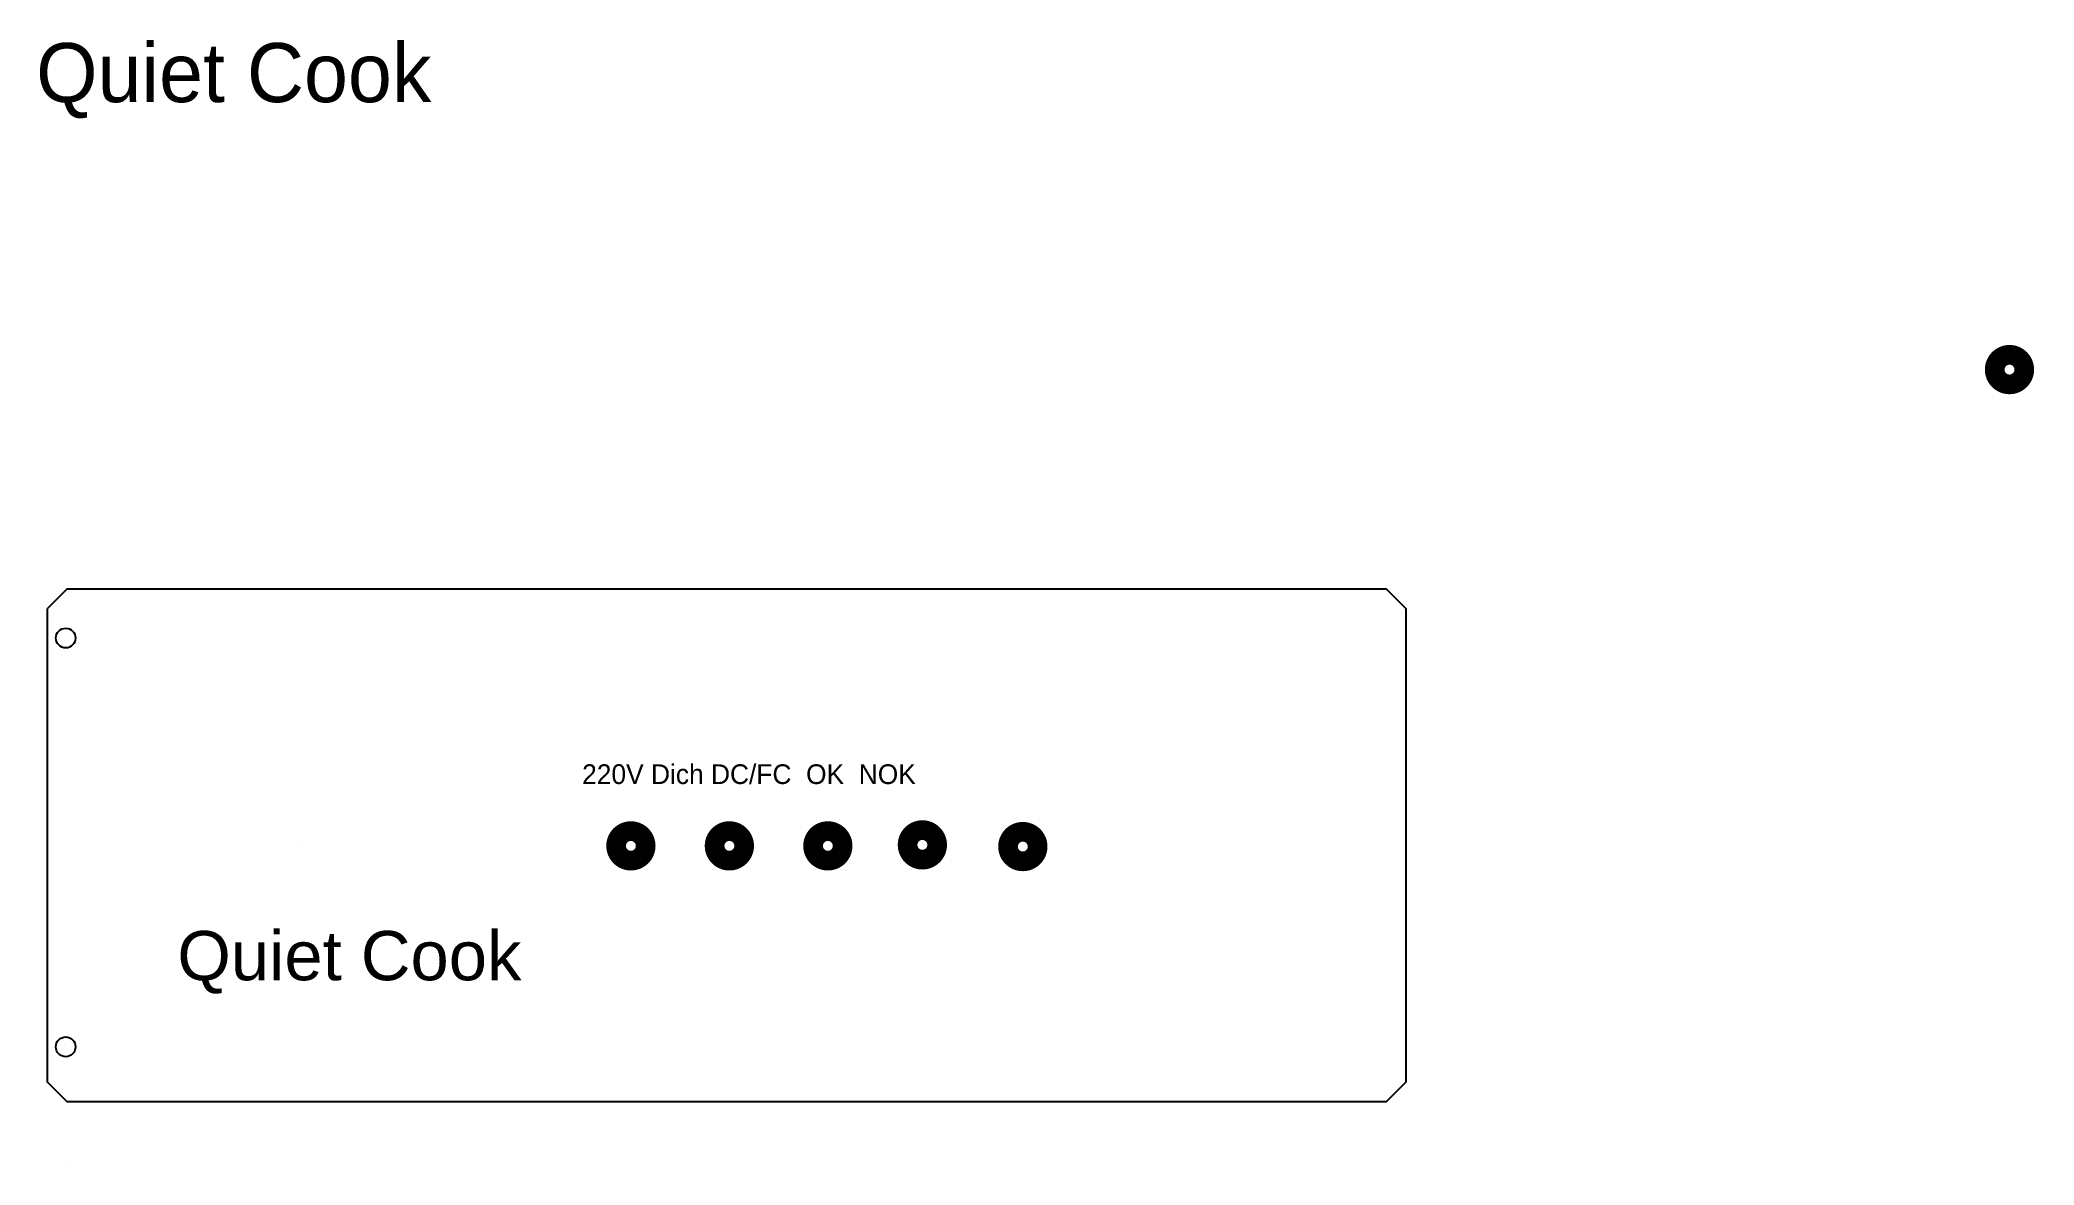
# Model space of a CAD drawing. Header units: inches. Extents: x -87 to 88, y -80 to 94.
# Drawn here: x 0.04 to 20.29, y 1.61 to 13.03 of the extents above; entities that cross this region are included whole.
import ezdxf

# ---------------------------------------------------------------- set-up
doc = ezdxf.new("R2010")
doc.units = ezdxf.units.IN
doc.header["$MEASUREMENT"] = 0

msp = doc.modelspace()

# ---------------------------------------------------------------- texts
at = {"attachment_point": 1}
for s, insert, char_height, width in [('{\\fALIBI|b0|i0|c0|p34;\\C3;Quiet\\C256; \\C1;Cook}', (0, 13), 0.6, 8.05087), ('{\\C1;220V\\C256; \\C30;Dich\\C256; \\C3;DC/FC\\C256;  \\C3;OK\\C256;  \\C1;NOK}', (5.545, 5.678), 0.2, 4.90332)]:
    msp.add_mtext(s, dxfattribs=dict(at, insert=insert, char_height=char_height, width=width))
at = {"insert": (1.434, 3.986), "char_height": 0.5, "attachment_point": 1}
msp.add_mtext('{\\f@Arial Unicode MS|b0|i0|c0|p34;\\C3;Quiet\\c16777215; \\C1;Cook}', dxfattribs=at)

# ---------------------------------------------------------------- linework, layer by layer
for p, q in [((2.654, 4.843), (2.654, 4.843)), ((0.304, 1.609), (0.304, 1.609))]:
    msp.add_line(p, q)
at = {"const_width": 0.2}
for points in [[(19.89, 9.685, 1), (20.19, 9.685, 1)], [(9.87, 4.843, 1), (10.17, 4.843, 1)], [(9.87, 4.843, 1), (10.17, 4.843, 1)]]:
    msp.add_lwpolyline(points, format="xyb", close=True, dxfattribs=at)
msp.add_lwpolyline([(0.112, 7.255), (0.112, 2.455), (0.312, 2.255), (13.712, 2.255), (13.912, 2.455), (13.912, 7.255), (13.712, 7.455), (0.312, 7.455)], close=True)
at = {"color": 1, "const_width": 0.2}
for points in [[(5.89, 4.85, 1), (6.19, 4.85, 1)], [(9.87, 4.843, 1), (10.17, 4.843, 1)]]:
    msp.add_lwpolyline(points, format="xyb", close=True, dxfattribs=at)
at = {"color": 30}
for points, const_width in [([(6.89, 4.85, 1), (7.19, 4.85, 1)], 0.2), ([(9.817, 4.843, 1), (10.224, 4.843, 1)], 0.093)]:
    msp.add_lwpolyline(points, format="xyb", close=True, dxfattribs=dict(at, const_width=const_width))
at = {"color": 3, "const_width": 0.2}
for points in [[(7.89, 4.85, 1), (8.19, 4.85, 1)], [(8.85, 4.86, 1), (9.15, 4.86, 1)]]:
    msp.add_lwpolyline(points, format="xyb", close=True, dxfattribs=at)
for centre, radius in [((0.497, 6.92), 87.082), ((0.3, 6.96), 0.1), ((0.3, 2.81), 0.1)]:
    msp.add_circle(centre, radius)

msp.set_redraw_order([(e.dxf.handle, doc.entitydb.next_handle()) for e in msp.query("TEXT MTEXT ATTDEF DIMENSION ARC_DIMENSION")])  # texts and dimensions are drawn at this point

doc.saveas('drawing.dxf')
